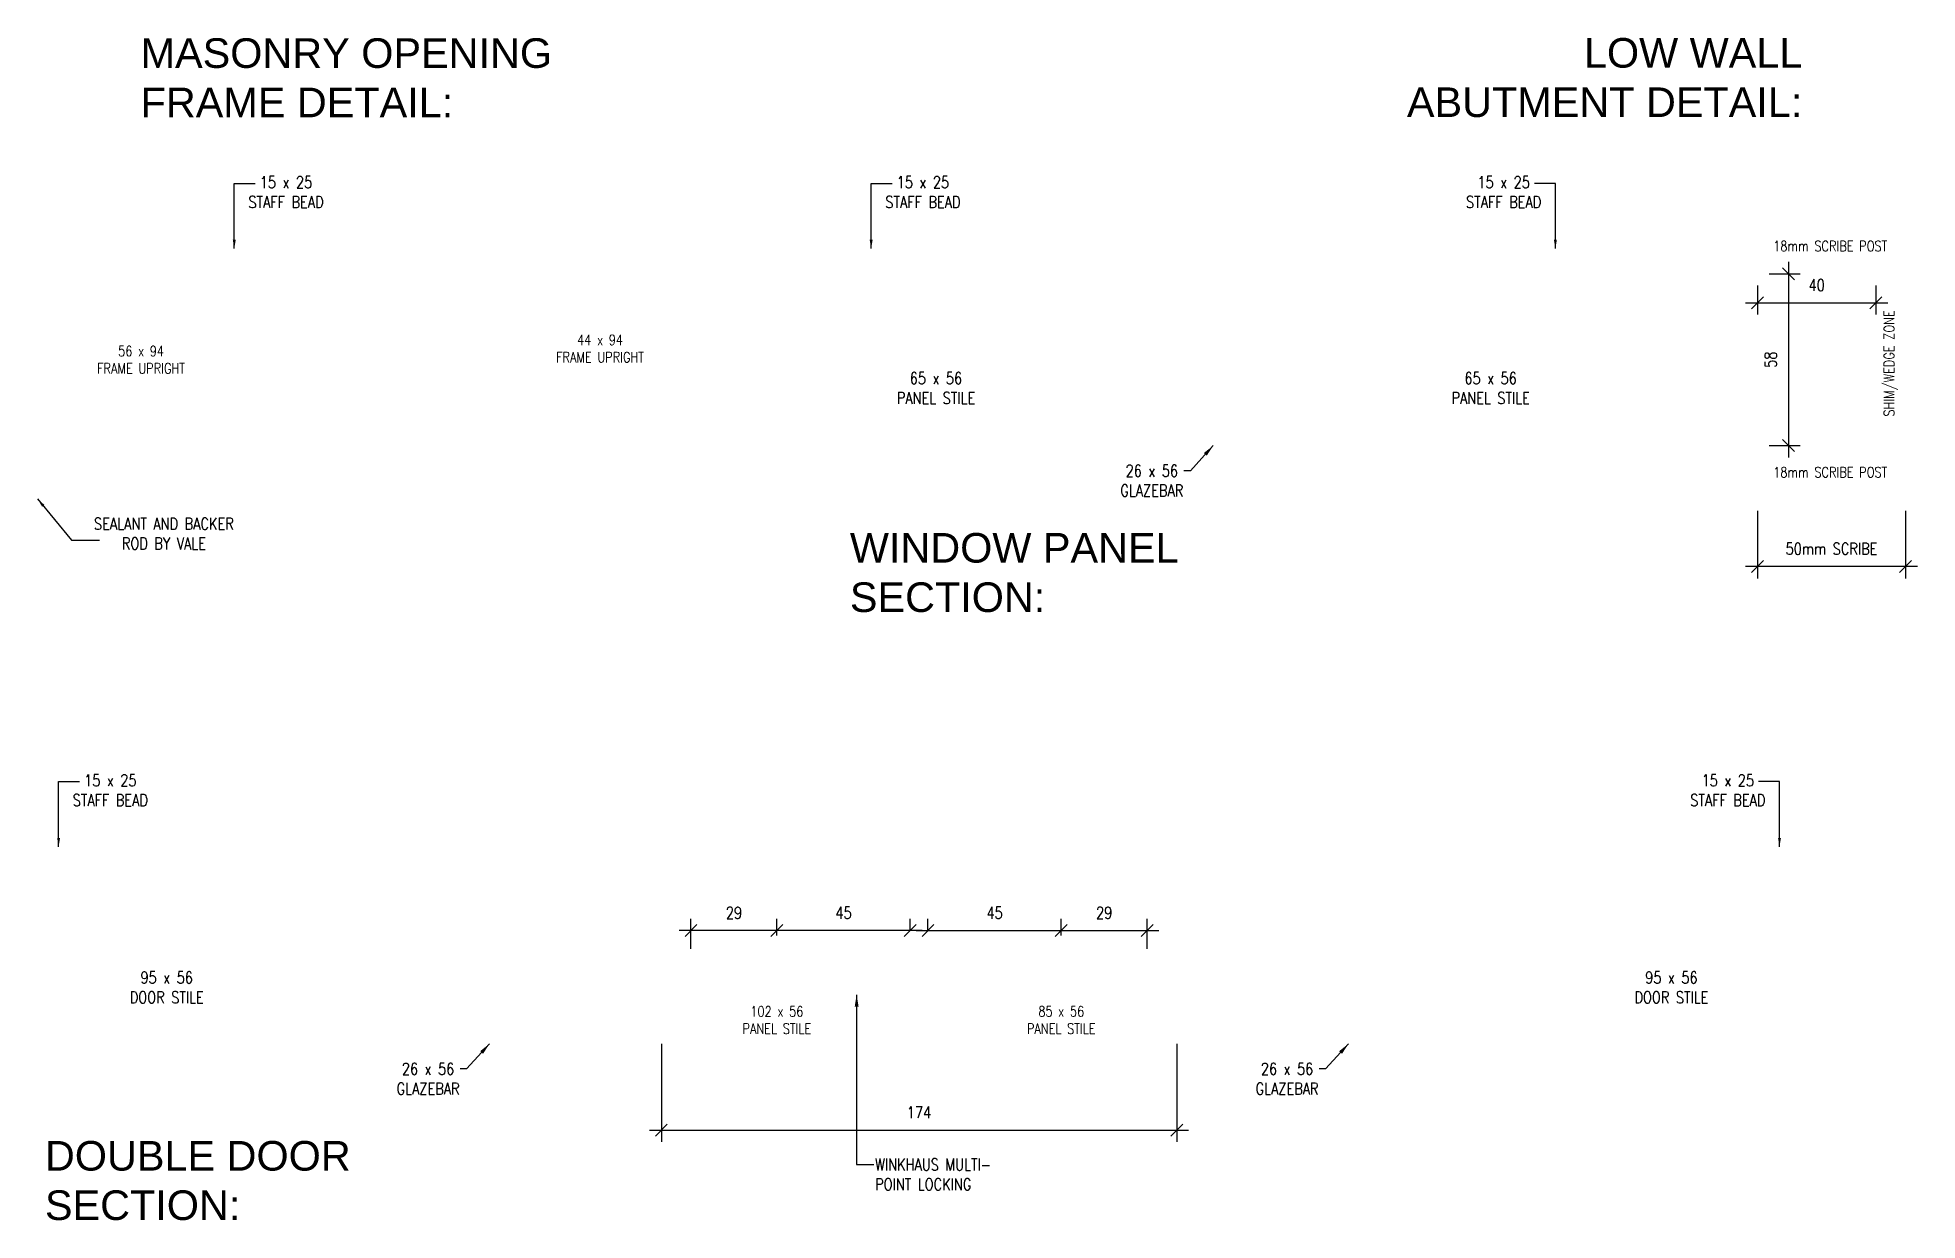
# Model space of a CAD drawing. Header units: millimetres. Extents: x -38686 to 870903, y -23218 to 232707.
# Drawn here: x 869607 to 870242, y 229430 to 229830 of the extents above; entities that cross this region are included whole.
import ezdxf

# ---------------------------------------------------------------- set-up
doc = ezdxf.new("R2010")
doc.units = ezdxf.units.MM
doc.header["$LTSCALE"] = 10
doc.header["$PDMODE"] = 35
doc.header["$PDSIZE"] = 50
doc.layers.add('44 - Detail Text', color=7, linetype='Continuous')
doc.styles.add('1-1', font='romans.shx', dxfattribs={"width": 0.8, "height": 2})
doc.styles.add('1-1.5', font='romans.shx', dxfattribs={"width": 0.6, "height": 3})
doc.styles.add('1-2', font='romans.shx', dxfattribs={"width": 0.8, "height": 4})
doc.styles.add('1-20', font='romans.shx', dxfattribs={"width": 0.8, "height": 35})
doc.dimstyles.new('1-1.5', dxfattribs={"dimtxt": 3, "dimasz": 3, "dimexe": 3, "dimexo": 3, "dimgap": 2.5, "dimtad": 1, "dimdec": 0, "dimzin": 0, "dimdsep": 46, "dimtxsty": '1-1.5', "dimblk": 'OBLIQUE', "dimcen": 3, "dimdle": 2.5, "dimclrd": 251, "dimclre": 251, "dimclrt": 251, "dimadec": 0, "dimazin": 0, "dimtfac": 1, "dimtdec": 0, "dimtix": 1, "dimtmove": 1, "dimatfit": 3, "dimfxl": 1, "dimtolj": 1, "dimtzin": 0, "dimlwd": 25, "dimarcsym": 0})
doc.dimstyles.new('1-2', dxfattribs={"dimtxt": 4, "dimasz": 4, "dimexe": 4, "dimexo": 4, "dimgap": 4, "dimtad": 1, "dimdec": 0, "dimzin": 0, "dimdsep": 46, "dimtxsty": '1-2', "dimblk": 'OBLIQUE', "dimcen": 4, "dimdle": 4, "dimclrd": 251, "dimclre": 251, "dimclrt": 251, "dimadec": 0, "dimazin": 0, "dimtfac": 1, "dimtdec": 0, "dimtix": 1, "dimtmove": 1, "dimatfit": 3, "dimfxl": 1, "dimtolj": 1, "dimtzin": 0, "dimlwd": 25, "dimarcsym": 0})

msp = doc.modelspace()

# ---------------------------------------------------------------- texts
at = {"layer": '44 - Detail Text', "color": 8, "lineweight": 9}
for s, insert, char_height, width, attachment_point, style in [('\\A1;{\\fArial|b0|i0|c0|p34;\\W1;MASONRY OPENING FRAME DETAIL:}', (869642.16, 229829.523), 10, 156.78415, 1, '1-20'), ('\\A1;{\\fArial|b0|i0|c0|p34;\\W1;LOW WALL ABUTMENT DETAIL:}', (870203.185, 229829.604), 10, 136.80494, 3, '1-20'), ('18mm SCRIBE POST', (870212.61, 229759.381), 3.5, 44.02098, 5, '1-1'), ('44 x 94\\PFRAME UPRIGHT', (869797.285, 229724.766), 3.5, 34.04915, 5, '1-1'), ('56 x 94\\PFRAME UPRIGHT', (869642.329, 229721.006), 3.5, 34.04915, 5, '1-1'), ('18mm SCRIBE POST', (870212.61, 229683.006), 3.5, 44.02098, 5, '1-1'), ('SEALANT AND BACKER ROD BY VALE', (869650.032, 229662.297), 4, 60.67153, 5, '1-2'), ('\\A1;{\\fArial|b0|i0|c0|p34;\\W1;WINDOW PANEL\\PSECTION:}', (869881.627, 229662.491), 10, 294.84201, 1, '1-20'), ('102 x 56\\PPANEL STILE', (869856.976, 229498.066), 3.5, 30.1101, 5, '1-1'), ('85 x 56\\PPANEL STILE', (869952.986, 229498.066), 3.5, 30.1101, 5, '1-1'), ('\\A1;{\\fArial|b0|i0|c0|p34;\\W1;DOUBLE DOOR\\PSECTION:}', (869609.873, 229457.22), 10, 294.84201, 1, '1-20')]:
    msp.add_mtext(s, dxfattribs=dict(at, insert=insert, char_height=char_height, width=width, attachment_point=attachment_point, style=style))
at = {"layer": '44 - Detail Text', "color": 8, "lineweight": 9, "char_height": 4, "attachment_point": 5, "style": '1-2'}
for s, insert in [('15 x 25\\PSTAFF BEAD', (869691.26, 229777.579)), ('15 x 25\\PSTAFF BEAD', (869906.28, 229777.579)), ('15 x 25\\PSTAFF BEAD', (870102.348, 229777.579)), ('65 x 56\\PPANEL STILE', (869910.685, 229711.406)), ('65 x 56\\PPANEL STILE', (870097.942, 229711.406)), ('26 x 56\\PGLAZEBAR', (869983.558, 229680.164)), ('15 x 25\\PSTAFF BEAD', (869631.947, 229575.633)), ('15 x 25\\PSTAFF BEAD', (870178.015, 229575.633)), ('95 x 56\\PDOOR STILE', (869650.981, 229509.06)), ('95 x 56\\PDOOR STILE', (870158.981, 229509.06)), ('26 x 56\\PGLAZEBAR', (869739.225, 229478.218)), ('26 x 56\\PGLAZEBAR', (870029.225, 229478.218))]:
    msp.add_mtext(s, dxfattribs=dict(at, insert=insert))
at = {"layer": '44 - Detail Text', "color": 8, "lineweight": 9, "insert": (870233.057, 229719.739), "char_height": 3.5, "width": 44.02098, "attachment_point": 5, "rotation": 90, "style": '1-1'}
msp.add_mtext('SHIM/WEDGE ZONE', dxfattribs=at)
at = {"layer": '44 - Detail Text', "color": 8, "lineweight": 9, "ltscale": 2, "insert": (869890.139, 229451.253), "char_height": 4, "attachment_point": 1, "style": '1-2'}
msp.add_mtext('WINKHAUS MULTI-\\PPOINT LOCKING', dxfattribs=at)

# ---------------------------------------------------------------- blocks, each defined once
blk = doc.blocks.new('_Oblique')
at = {"color": 0, "linetype": 'ByBlock', "lineweight": -2}
blk.add_line((-0.5, -0.5), (0.5, 0.5), dxfattribs=at)
blk = doc.blocks.new('*D1933')
at = {"layer": '44 - Detail Text', "color": 251, "lineweight": -2, "transparency": 16777216}
for p, q in [((869817.98, 229490.06), (869817.98, 229456.88)), ((869991.98, 229490.06), (869991.98, 229456.88))]:
    blk.add_line(p, q, dxfattribs=at)
at = {"layer": '44 - Detail Text', "color": 251, "lineweight": 25, "transparency": 16777216}
blk.add_line((869813.98, 229460.88), (869995.98, 229460.88), dxfattribs=at)
at = {"layer": 'Defpoints', "color": 0, "transparency": 16777216}
for p in [(869817.98, 229494.06), (869991.98, 229494.06), (869991.98, 229460.88)]:
    blk.add_point(p, dxfattribs=at)
at = {"layer": '44 - Detail Text', "color": 251, "lineweight": 25, "transparency": 16777216, "xscale": 4, "yscale": 4, "zscale": 4, "rotation": 180}
blk.add_blockref('_Oblique', (869817.98, 229460.88), dxfattribs=at)
at = {"layer": '44 - Detail Text', "color": 251, "lineweight": 25, "transparency": 16777216, "xscale": 4, "yscale": 4, "zscale": 4}
blk.add_blockref('_Oblique', (869991.98, 229460.88), dxfattribs=at)
at = {"layer": '44 - Detail Text', "color": 251, "lineweight": 9, "transparency": 16777216, "insert": (869904.98, 229466.88), "char_height": 4, "attachment_point": 5, "style": '1-2'}
blk.add_mtext('\\A1;174', dxfattribs=at)
blk = doc.blocks.new('*D1826')
at = {"layer": '44 - Detail Text', "color": 251, "lineweight": -2, "transparency": 16777216}
for p, q in [((869856.98, 229526.56), (869856.98, 229532.27)), ((869901.98, 229528.56), (869901.98, 229532.27))]:
    blk.add_line(p, q, dxfattribs=at)
at = {"layer": '44 - Detail Text', "color": 251, "lineweight": 25, "transparency": 16777216}
blk.add_line((869905.98, 229528.27), (869852.98, 229528.27), dxfattribs=at)
at = {"layer": 'Defpoints', "color": 0, "transparency": 16777216}
for p in [(869856.98, 229528.27), (869901.98, 229524.56), (869856.98, 229522.56)]:
    blk.add_point(p, dxfattribs=at)
at = {"layer": '44 - Detail Text', "color": 251, "lineweight": 25, "transparency": 16777216, "xscale": 4, "yscale": 4, "zscale": 4, "rotation": 180}
blk.add_blockref('_Oblique', (869856.98, 229528.27), dxfattribs=at)
at = {"layer": '44 - Detail Text', "color": 251, "lineweight": 25, "transparency": 16777216, "xscale": 4, "yscale": 4, "zscale": 4}
blk.add_blockref('_Oblique', (869901.98, 229528.27), dxfattribs=at)
at = {"layer": '44 - Detail Text', "color": 251, "lineweight": 9, "transparency": 16777216, "insert": (869879.48, 229534.27), "char_height": 4, "attachment_point": 5, "style": '1-2'}
blk.add_mtext('\\A1;45', dxfattribs=at)
blk = doc.blocks.new('*D1934')
at = {"layer": '44 - Detail Text', "color": 251, "lineweight": -2, "transparency": 16777216}
for p, q in [((869827.98, 229522.06), (869827.98, 229532.27)), ((869856.98, 229526.56), (869856.98, 229532.27))]:
    blk.add_line(p, q, dxfattribs=at)
at = {"layer": '44 - Detail Text', "color": 251, "lineweight": 25, "transparency": 16777216}
blk.add_line((869860.98, 229528.27), (869823.98, 229528.27), dxfattribs=at)
at = {"layer": 'Defpoints', "color": 0, "transparency": 16777216}
for p in [(869827.98, 229528.27), (869827.98, 229518.06), (869856.98, 229522.56)]:
    blk.add_point(p, dxfattribs=at)
at = {"layer": '44 - Detail Text', "color": 251, "lineweight": 25, "transparency": 16777216, "xscale": 4, "yscale": 4, "zscale": 4, "rotation": 180}
blk.add_blockref('_Oblique', (869827.98, 229528.27), dxfattribs=at)
at = {"layer": '44 - Detail Text', "color": 251, "lineweight": 25, "transparency": 16777216, "xscale": 4, "yscale": 4, "zscale": 4}
blk.add_blockref('_Oblique', (869856.98, 229528.27), dxfattribs=at)
at = {"layer": '44 - Detail Text', "color": 251, "lineweight": 9, "transparency": 16777216, "insert": (869842.48, 229534.27), "char_height": 4, "attachment_point": 5, "style": '1-2'}
blk.add_mtext('\\A1;29', dxfattribs=at)
blk = doc.blocks.new('*D1836')
at = {"layer": '44 - Detail Text', "color": 251, "lineweight": -2, "transparency": 16777216}
for p, q in [((869907.99, 229528.56), (869907.99, 229532.27)), ((869952.99, 229526.56), (869952.99, 229532.27))]:
    blk.add_line(p, q, dxfattribs=at)
at = {"layer": '44 - Detail Text', "color": 251, "lineweight": 25, "transparency": 16777216}
blk.add_line((869903.99, 229528.27), (869956.99, 229528.27), dxfattribs=at)
at = {"layer": 'Defpoints', "color": 0, "transparency": 16777216}
for p in [(869907.99, 229524.56), (869952.99, 229528.27), (869952.99, 229522.56)]:
    blk.add_point(p, dxfattribs=at)
at = {"layer": '44 - Detail Text', "color": 251, "lineweight": 25, "transparency": 16777216, "xscale": 4, "yscale": 4, "zscale": 4, "rotation": 180}
blk.add_blockref('_Oblique', (869907.99, 229528.27), dxfattribs=at)
at = {"layer": '44 - Detail Text', "color": 251, "lineweight": 25, "transparency": 16777216, "xscale": 4, "yscale": 4, "zscale": 4}
blk.add_blockref('_Oblique', (869952.99, 229528.27), dxfattribs=at)
at = {"layer": '44 - Detail Text', "color": 251, "lineweight": 9, "transparency": 16777216, "insert": (869930.49, 229534.27), "char_height": 4, "attachment_point": 5, "style": '1-2'}
blk.add_mtext('\\A1;45', dxfattribs=at)
blk = doc.blocks.new('*D1837')
at = {"layer": '44 - Detail Text', "color": 251, "lineweight": -2, "transparency": 16777216}
for p, q in [((869952.99, 229526.56), (869952.99, 229532.27)), ((869981.98, 229522.06), (869981.98, 229532.27))]:
    blk.add_line(p, q, dxfattribs=at)
at = {"layer": '44 - Detail Text', "color": 251, "lineweight": 25, "transparency": 16777216}
blk.add_line((869948.99, 229528.27), (869985.98, 229528.27), dxfattribs=at)
at = {"layer": 'Defpoints', "color": 0, "transparency": 16777216}
for p in [(869981.98, 229528.27), (869952.99, 229522.56), (869981.98, 229518.06)]:
    blk.add_point(p, dxfattribs=at)
at = {"layer": '44 - Detail Text', "color": 251, "lineweight": 25, "transparency": 16777216, "xscale": 4, "yscale": 4, "zscale": 4, "rotation": 180}
blk.add_blockref('_Oblique', (869952.99, 229528.27), dxfattribs=at)
at = {"layer": '44 - Detail Text', "color": 251, "lineweight": 25, "transparency": 16777216, "xscale": 4, "yscale": 4, "zscale": 4}
blk.add_blockref('_Oblique', (869981.98, 229528.27), dxfattribs=at)
at = {"layer": '44 - Detail Text', "color": 251, "lineweight": 9, "transparency": 16777216, "insert": (869967.48, 229534.27), "char_height": 4, "attachment_point": 5, "style": '1-2'}
blk.add_mtext('\\A1;29', dxfattribs=at)
blk = doc.blocks.new('*D1998')
at = {"layer": '44 - Detail Text', "color": 251, "lineweight": 25, "ltscale": 10, "transparency": 16777216}
blk.add_line((870184.03, 229740.21), (870232.03, 229740.21), dxfattribs=at)
at = {"layer": '44 - Detail Text', "color": 251, "lineweight": -2, "ltscale": 10, "transparency": 16777216}
for p, q in [((870188.03, 229746.01), (870188.03, 229736.21)), ((870228.03, 229746.01), (870228.03, 229736.21))]:
    blk.add_line(p, q, dxfattribs=at)
at = {"layer": 'Defpoints', "color": 0, "ltscale": 10, "transparency": 16777216}
for p in [(870188.03, 229750.01), (870228.03, 229750.01), (870228.03, 229740.21)]:
    blk.add_point(p, dxfattribs=at)
at = {"layer": '44 - Detail Text', "color": 251, "lineweight": 25, "ltscale": 10, "transparency": 16777216, "xscale": 4, "yscale": 4, "zscale": 4, "rotation": 180}
blk.add_blockref('_Oblique', (870188.03, 229740.21), dxfattribs=at)
at = {"layer": '44 - Detail Text', "color": 251, "lineweight": 25, "ltscale": 10, "transparency": 16777216, "xscale": 4, "yscale": 4, "zscale": 4}
blk.add_blockref('_Oblique', (870228.03, 229740.21), dxfattribs=at)
at = {"layer": '44 - Detail Text', "color": 251, "lineweight": 9, "ltscale": 10, "transparency": 16777216, "insert": (870208.03, 229746.21), "char_height": 4, "attachment_point": 5, "style": '1-2'}
blk.add_mtext('\\A1;40', dxfattribs=at)
blk = doc.blocks.new('*D1999')
at = {"layer": '44 - Detail Text', "color": 251, "lineweight": 25, "ltscale": 10, "transparency": 16777216}
blk.add_line((870198.5, 229754.01), (870198.5, 229688.01), dxfattribs=at)
at = {"layer": '44 - Detail Text', "color": 251, "lineweight": -2, "ltscale": 10, "transparency": 16777216}
for p, q in [((870192.03, 229750.01), (870202.5, 229750.01)), ((870192.03, 229692.01), (870202.5, 229692.01))]:
    blk.add_line(p, q, dxfattribs=at)
at = {"layer": 'Defpoints', "color": 0, "ltscale": 10, "transparency": 16777216}
for p in [(870188.03, 229750.01), (870188.03, 229692.01), (870198.5, 229692.01)]:
    blk.add_point(p, dxfattribs=at)
at = {"layer": '44 - Detail Text', "color": 251, "lineweight": 25, "ltscale": 10, "transparency": 16777216, "xscale": 4, "yscale": 4, "zscale": 4}
for p, rotation in [((870198.5, 229750.01), 90), ((870198.5, 229692.01), 270)]:
    blk.add_blockref('_Oblique', p, dxfattribs=dict(at, rotation=rotation))
at = {"layer": '44 - Detail Text', "color": 251, "lineweight": 9, "ltscale": 10, "transparency": 16777216, "insert": (870192.5, 229721.01), "char_height": 4, "attachment_point": 5, "rotation": 90, "style": '1-2'}
blk.add_mtext('\\A1;58', dxfattribs=at)
blk = doc.blocks.new('*D2000')
at = {"layer": '44 - Detail Text', "color": 251, "lineweight": -2, "ltscale": 10, "transparency": 16777216}
for p, q in [((870188.03, 229670.01), (870188.03, 229647.18)), ((870238.03, 229670.01), (870238.03, 229647.18))]:
    blk.add_line(p, q, dxfattribs=at)
at = {"layer": '44 - Detail Text', "color": 251, "lineweight": 25, "ltscale": 10, "transparency": 16777216}
blk.add_line((870242.03, 229651.18), (870184.03, 229651.18), dxfattribs=at)
at = {"layer": 'Defpoints', "color": 0, "ltscale": 10, "transparency": 16777216}
for p in [(870188.03, 229674.01), (870238.03, 229674.01), (870188.03, 229651.18)]:
    blk.add_point(p, dxfattribs=at)
at = {"layer": '44 - Detail Text', "color": 251, "lineweight": 25, "ltscale": 10, "transparency": 16777216, "xscale": 4, "yscale": 4, "zscale": 4, "rotation": 180}
blk.add_blockref('_Oblique', (870188.03, 229651.18), dxfattribs=at)
at = {"layer": '44 - Detail Text', "color": 251, "lineweight": 25, "ltscale": 10, "transparency": 16777216, "xscale": 4, "yscale": 4, "zscale": 4}
blk.add_blockref('_Oblique', (870238.03, 229651.18), dxfattribs=at)
at = {"layer": '44 - Detail Text', "color": 251, "lineweight": 9, "ltscale": 10, "transparency": 16777216, "insert": (870213.03, 229657.18), "char_height": 4, "attachment_point": 5, "style": '1-2'}
blk.add_mtext('\\A1;50mm SCRIBE', dxfattribs=at)

# ---------------------------------------------------------------- dimensions: what is measured, and where the dimension line sits
at = {"layer": '44 - Detail Text', "color": 8, "lineweight": 9, "ltscale": 10}
dim = msp.add_linear_dim(base=(870198.498, 229692.006), p1=(870188.034, 229750.006), p2=(870188.034, 229692.006), angle=90, dimstyle='1-2', dxfattribs=at)
dim.commit()
dim.dimension.update_dxf_attribs({"geometry": '*D1999', "text_midpoint": (870192.498, 229721.006)})
dim = msp.add_linear_dim(base=(870228.034, 229740.212), p1=(870188.034, 229750.006), p2=(870228.034, 229750.006), dimstyle='1-2', dxfattribs=at)
dim.commit()
dim.dimension.update_dxf_attribs({"geometry": '*D1998', "text_midpoint": (870208.034, 229746.212)})
dim = msp.add_linear_dim(base=(870188.034, 229651.182), p1=(870238.034, 229674.006), p2=(870188.034, 229674.006), dimstyle='1-2', override={"dimpost": 'mm SCRIBE'}, dxfattribs=at)
dim.commit()
dim.dimension.update_dxf_attribs({"geometry": '*D2000', "text_midpoint": (870213.034, 229657.182)})
at = {"layer": '44 - Detail Text', "color": 8, "lineweight": 9}
for base, p1, p2, picture, middle in [((869827.981, 229528.266), (869856.976, 229522.56), (869827.981, 229518.06), '*D1934', (869842.478, 229534.266)), ((869856.976, 229528.266), (869901.976, 229524.56), (869856.976, 229522.56), '*D1826', (869879.476, 229534.266)), ((869952.986, 229528.266), (869907.986, 229524.56), (869952.986, 229522.56), '*D1836', (869930.486, 229534.266)), ((869981.981, 229528.266), (869952.986, 229522.56), (869981.981, 229518.06), '*D1837', (869967.483, 229534.266)), ((869991.981, 229460.876), (869817.981, 229494.06), (869991.981, 229494.06), '*D1933', (869904.981, 229466.876))]:
    dim = msp.add_linear_dim(base=base, p1=p1, p2=p2, dimstyle='1-2', dxfattribs=at)
    dim.commit()
    dim.dimension.update_dxf_attribs({"geometry": picture, "text_midpoint": middle})

# ---------------------------------------------------------------- leaders
for points, dimstyle, override in [([(869673.794, 229758.506), (869673.794, 229780.548), (869680.893, 229780.548)], '1-1.5', {"dimgap": 2.5, "dimtad": 0}), ([(869888.814, 229758.506), (869888.814, 229780.548), (869895.913, 229780.548)], '1-1.5', {"dimgap": 2.5, "dimtad": 0}), ([(870119.814, 229758.506), (870119.814, 229780.548), (870112.715, 229780.548)], '1-1.5', {"dimgap": 2.5, "dimtad": 0}), ([(870004.314, 229692.006), (869996.571, 229683.486), (869994.407, 229683.486)], '1-2', {"dimgap": 4, "dimtad": 0}), ([(869607.393, 229673.988), (869618.861, 229660.118), (869628.31, 229660.118)], '1-1.5', {"dimgap": 2.5, "dimtad": 0}), ([(869614.481, 229556.56), (869614.481, 229578.602), (869621.58, 229578.602)], '1-1.5', {"dimgap": 2.5, "dimtad": 0}), ([(870195.481, 229556.56), (870195.481, 229578.602), (870188.382, 229578.602)], '1-1.5', {"dimgap": 2.5, "dimtad": 0}), ([(869883.911, 229506.56), (869883.911, 229449.296), (869889.735, 229449.296)], '1-2', {"dimgap": 4, "dimtad": 0}), ([(869759.981, 229490.06), (869752.238, 229481.54), (869750.074, 229481.54)], '1-2', {"dimgap": 4, "dimtad": 0}), ([(870049.981, 229490.06), (870042.238, 229481.54), (870040.074, 229481.54)], '1-2', {"dimgap": 4, "dimtad": 0})]:
    msp.add_leader(points, dimstyle=dimstyle, override=override, dxfattribs=at)

doc.saveas('drawing.dxf')
